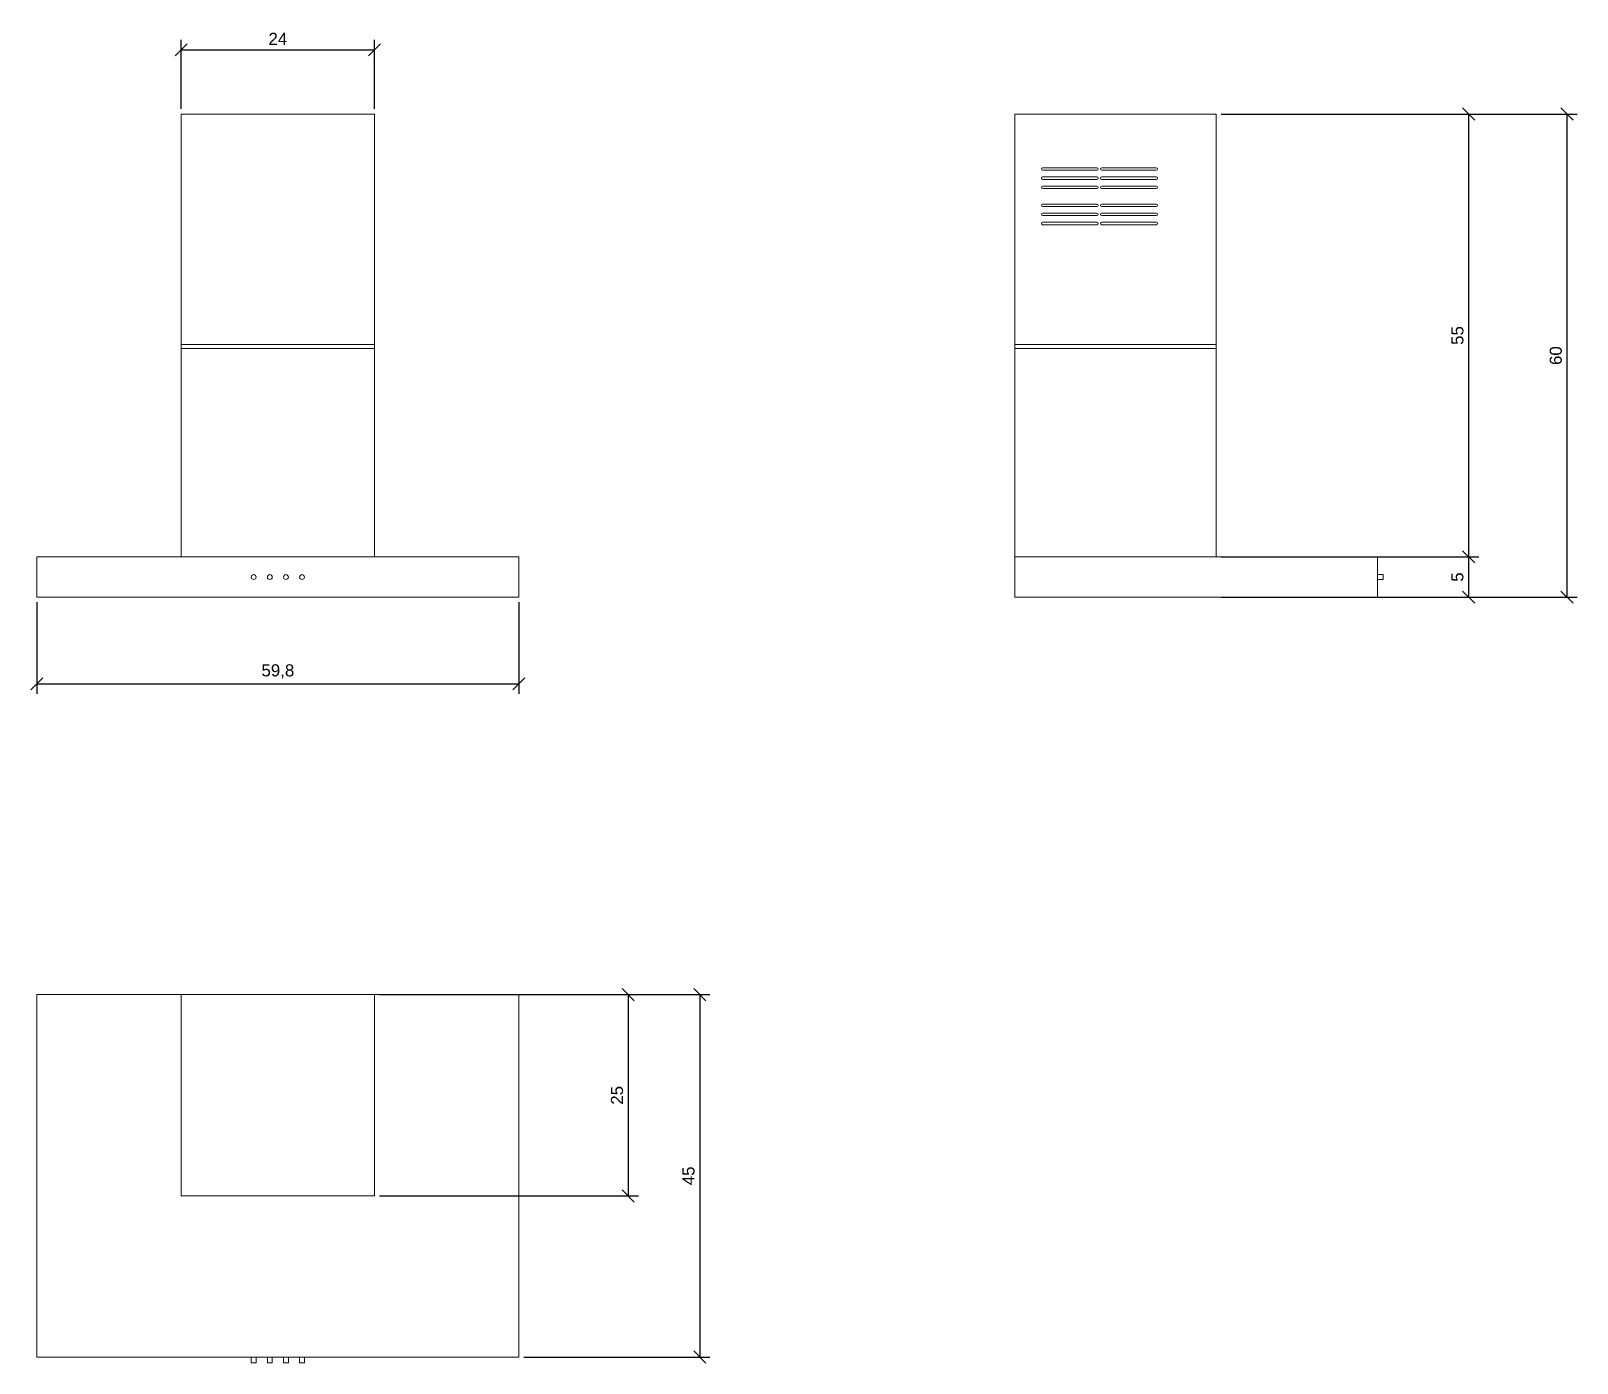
# Model space of a CAD drawing. Header units: millimetres. Extents: x 2812 to 3348, y 1689 to 1854.
# Drawn here: x 3155.8 to 3347.6, y 1689 to 1854.4 of the extents above; entities that cross this region are included whole.
import ezdxf

# ---------------------------------------------------------------- set-up
doc = ezdxf.new("R2010")
doc.units = ezdxf.units.MM
doc.layers.add('L_OGGETTI', color=7, linetype='Continuous', lineweight=20)
doc.layers.add('L_QUOTE', color=7, linetype='Continuous', lineweight=0)
doc.styles.get("Standard").update_dxf_attribs({"font": 'arial.ttf'})
doc.dimstyles.new('ISO-25', dxfattribs={"dimtxt": 2.5, "dimasz": 2.5, "dimexe": 1.25, "dimexo": 0.625, "dimtad": 1, "dimtxsty": 'Standard', "dimcen": 2.5, "dimadec": 0, "dimazin": 0, "dimtfac": 1, "dimtmove": 0, "dimatfit": 3, "dimfxl": 1, "dimarcsym": 0})

msp = doc.modelspace()

# ---------------------------------------------------------------- blocks, each defined once
blk = doc.blocks.new('_Oblique')
at = {"color": 0, "linetype": 'ByBlock', "lineweight": -2}
blk.add_line((-0.5, -0.5), (0.5, 0.5), dxfattribs=at)
blk = doc.blocks.new('*D1')
at = {"layer": 'Defpoints', "color": 0, "transparency": 16777216}
for p in [(3156.5, 1784.11), (3216.3, 1784.11), (3216.3, 1773.36)]:
    blk.add_point(p, dxfattribs=at)
at = {"layer": 'L_QUOTE', "color": 0, "lineweight": -2, "transparency": 16777216}
for p, q in [((3156.5, 1783.49), (3156.5, 1772.11)), ((3216.3, 1783.49), (3216.3, 1772.11)), ((3156.5, 1773.36), (3216.3, 1773.36))]:
    blk.add_line(p, q, dxfattribs=at)
at = {"layer": 'L_QUOTE', "color": 0, "lineweight": -2, "transparency": 16777216, "xscale": 1.5, "yscale": 1.5, "zscale": 1.5, "rotation": 180}
blk.add_blockref('_Oblique', (3156.5, 1773.36), dxfattribs=at)
at = {"layer": 'L_QUOTE', "color": 0, "lineweight": -2, "transparency": 16777216, "xscale": 1.5, "yscale": 1.5, "zscale": 1.5}
blk.add_blockref('_Oblique', (3216.3, 1773.36), dxfattribs=at)
at = {"layer": 'L_QUOTE', "color": 0, "transparency": 16777216, "insert": (3186.4, 1774.89), "char_height": 1.5, "attachment_point": 5}
blk.add_mtext('59,8', dxfattribs=at)
blk = doc.blocks.new('*D3')
at = {"layer": 'Defpoints', "color": 0, "transparency": 16777216}
for p in [(3322.86, 1789.11), (3322.86, 1784.11), (3334.19, 1784.11)]:
    blk.add_point(p, dxfattribs=at)
at = {"layer": 'L_QUOTE', "color": 0, "lineweight": -2, "transparency": 16777216}
for p, q in [((3323.49, 1789.11), (3335.44, 1789.11)), ((3334.19, 1789.11), (3334.19, 1784.11)), ((3323.49, 1784.11), (3335.44, 1784.11))]:
    blk.add_line(p, q, dxfattribs=at)
at = {"layer": 'L_QUOTE', "color": 0, "lineweight": -2, "transparency": 16777216, "xscale": 1.5, "yscale": 1.5, "zscale": 1.5}
for p, rotation in [((3334.19, 1789.11), 90), ((3334.19, 1784.11), 270)]:
    blk.add_blockref('_Oblique', p, dxfattribs=dict(at, rotation=rotation))
at = {"layer": 'L_QUOTE', "color": 0, "transparency": 16777216, "insert": (3332.8, 1786.61), "char_height": 1.5, "attachment_point": 5, "rotation": 90}
blk.add_mtext('5', dxfattribs=at)
blk = doc.blocks.new('*D7')
at = {"layer": 'Defpoints', "color": 0, "transparency": 16777216}
for p in [(3198.4, 1852.07), (3174.4, 1844.11), (3198.4, 1844.11)]:
    blk.add_point(p, dxfattribs=at)
at = {"layer": 'L_QUOTE', "color": 0, "lineweight": -2, "transparency": 16777216}
for p, q in [((3174.4, 1844.74), (3174.4, 1853.32)), ((3174.4, 1852.07), (3198.4, 1852.07)), ((3198.4, 1844.74), (3198.4, 1853.32))]:
    blk.add_line(p, q, dxfattribs=at)
at = {"layer": 'L_QUOTE', "color": 0, "lineweight": -2, "transparency": 16777216, "xscale": 1.5, "yscale": 1.5, "zscale": 1.5, "rotation": 180}
blk.add_blockref('_Oblique', (3174.4, 1852.07), dxfattribs=at)
at = {"layer": 'L_QUOTE', "color": 0, "lineweight": -2, "transparency": 16777216, "xscale": 1.5, "yscale": 1.5, "zscale": 1.5}
blk.add_blockref('_Oblique', (3198.4, 1852.07), dxfattribs=at)
at = {"layer": 'L_QUOTE', "color": 0, "transparency": 16777216, "insert": (3186.4, 1853.45), "char_height": 1.5, "attachment_point": 5}
blk.add_mtext('24', dxfattribs=at)
blk = doc.blocks.new('*D8')
at = {"layer": 'Defpoints', "color": 0, "transparency": 16777216}
for p in [(3302.86, 1844.11), (3302.86, 1789.11), (3334.19, 1789.11)]:
    blk.add_point(p, dxfattribs=at)
at = {"layer": 'L_QUOTE', "color": 0, "lineweight": -2, "transparency": 16777216}
for p, q in [((3303.49, 1844.11), (3335.44, 1844.11)), ((3334.19, 1844.11), (3334.19, 1789.11)), ((3303.49, 1789.11), (3335.44, 1789.11))]:
    blk.add_line(p, q, dxfattribs=at)
at = {"layer": 'L_QUOTE', "color": 0, "lineweight": -2, "transparency": 16777216, "xscale": 1.5, "yscale": 1.5, "zscale": 1.5}
for p, rotation in [((3334.19, 1844.11), 90), ((3334.19, 1789.11), 270)]:
    blk.add_blockref('_Oblique', p, dxfattribs=dict(at, rotation=rotation))
at = {"layer": 'L_QUOTE', "color": 0, "transparency": 16777216, "insert": (3332.8, 1816.61), "char_height": 1.5, "attachment_point": 5, "rotation": 90}
blk.add_mtext('55', dxfattribs=at)
blk = doc.blocks.new('*D9')
at = {"layer": 'Defpoints', "color": 0, "transparency": 16777216}
for p in [(3302.86, 1844.11), (3346.4, 1844.11), (3302.86, 1784.11)]:
    blk.add_point(p, dxfattribs=at)
at = {"layer": 'L_QUOTE', "color": 0, "lineweight": -2, "transparency": 16777216}
for p, q in [((3303.49, 1844.11), (3347.65, 1844.11)), ((3346.4, 1784.11), (3346.4, 1844.11)), ((3303.49, 1784.11), (3347.65, 1784.11))]:
    blk.add_line(p, q, dxfattribs=at)
at = {"layer": 'L_QUOTE', "color": 0, "lineweight": -2, "transparency": 16777216, "xscale": 1.5, "yscale": 1.5, "zscale": 1.5}
for p, rotation in [((3346.4, 1844.11), 90), ((3346.4, 1784.11), 270)]:
    blk.add_blockref('_Oblique', p, dxfattribs=dict(at, rotation=rotation))
at = {"layer": 'L_QUOTE', "color": 0, "transparency": 16777216, "insert": (3345.01, 1814.11), "char_height": 1.5, "attachment_point": 5, "rotation": 90}
blk.add_mtext('60', dxfattribs=at)
blk = doc.blocks.new('*D10')
at = {"layer": 'Defpoints', "color": 0, "transparency": 16777216}
for p in [(3216.3, 1734.76), (3216.3, 1689.76), (3238.76, 1689.76)]:
    blk.add_point(p, dxfattribs=at)
at = {"layer": 'L_QUOTE', "color": 0, "lineweight": -2, "transparency": 16777216}
for p, q in [((3216.93, 1734.76), (3240.01, 1734.76)), ((3238.76, 1734.76), (3238.76, 1689.76)), ((3216.93, 1689.76), (3240.01, 1689.76))]:
    blk.add_line(p, q, dxfattribs=at)
at = {"layer": 'L_QUOTE', "color": 0, "lineweight": -2, "transparency": 16777216, "xscale": 1.5, "yscale": 1.5, "zscale": 1.5}
for p, rotation in [((3238.76, 1734.76), 90), ((3238.76, 1689.76), 270)]:
    blk.add_blockref('_Oblique', p, dxfattribs=dict(at, rotation=rotation))
at = {"layer": 'L_QUOTE', "color": 0, "transparency": 16777216, "insert": (3237.37, 1712.26), "char_height": 1.5, "attachment_point": 5, "rotation": 90}
blk.add_mtext('45', dxfattribs=at)
blk = doc.blocks.new('*D11')
at = {"layer": 'Defpoints', "color": 0, "transparency": 16777216}
for p in [(3198.4, 1734.76), (3198.4, 1709.76), (3229.89, 1709.76)]:
    blk.add_point(p, dxfattribs=at)
at = {"layer": 'L_QUOTE', "color": 0, "lineweight": -2, "transparency": 16777216}
for p, q in [((3199.03, 1734.76), (3231.14, 1734.76)), ((3229.89, 1734.76), (3229.89, 1709.76)), ((3199.03, 1709.76), (3231.14, 1709.76))]:
    blk.add_line(p, q, dxfattribs=at)
at = {"layer": 'L_QUOTE', "color": 0, "lineweight": -2, "transparency": 16777216, "xscale": 1.5, "yscale": 1.5, "zscale": 1.5}
for p, rotation in [((3229.89, 1734.76), 90), ((3229.89, 1709.76), 270)]:
    blk.add_blockref('_Oblique', p, dxfattribs=dict(at, rotation=rotation))
at = {"layer": 'L_QUOTE', "color": 0, "transparency": 16777216, "insert": (3228.5, 1722.26), "char_height": 1.5, "attachment_point": 5, "rotation": 90}
blk.add_mtext('25', dxfattribs=at)

# ---------------------------------------------------------------- dimensions: what is measured, and where the dimension line sits
at = {"layer": 'L_QUOTE'}
for base, p1, p2, picture, middle in [((3198.402, 1852.07), (3174.402, 1844.111), (3198.402, 1844.111), '*D7', (3186.402, 1853.448)), ((3216.302, 1773.36), (3156.502, 1784.111), (3216.302, 1784.111), '*D1', (3186.402, 1774.887))]:
    dim = msp.add_linear_dim(base=base, p1=p1, p2=p2, dimstyle='ISO-25', override={"dimtxt": 1.5, "dimasz": 1.5, "dimblk1": 'Oblique', "dimblk2": 'Oblique', "dimsah": 1}, dxfattribs=at)
    dim.commit()
    dim.dimension.update_dxf_attribs({"geometry": picture, "text_midpoint": middle})
for base, p1, p2, picture, middle in [((3334.188, 1789.111), (3302.863, 1844.111), (3302.863, 1789.111), '*D8', (3332.8, 1816.611)), ((3346.399, 1844.111), (3302.863, 1784.111), (3302.863, 1844.111), '*D9', (3345.008, 1814.111)), ((3334.188, 1784.111), (3322.863, 1789.111), (3322.863, 1784.111), '*D3', (3332.8, 1786.611))]:
    dim = msp.add_linear_dim(base=base, p1=p1, p2=p2, angle=90, dimstyle='ISO-25', override={"dimtxt": 1.5, "dimasz": 1.5, "dimblk1": 'Oblique', "dimblk2": 'Oblique', "dimsah": 1}, dxfattribs=at)
    dim.commit()
    dim.dimension.update_dxf_attribs({"geometry": picture, "text_midpoint": middle})
for base, p1, p2, picture, middle in [((3229.89, 1709.758), (3198.402, 1734.758), (3198.402, 1709.758), '*D11', (3229.89, 1722.258)), ((3238.761, 1689.758), (3216.302, 1734.758), (3216.302, 1689.758), '*D10', (3238.761, 1712.258))]:
    dim = msp.add_linear_dim(base=base, p1=p1, p2=p2, angle=90, dimstyle='ISO-25', override={"dimtxt": 1.5, "dimasz": 1.5, "dimblk1": 'Oblique', "dimblk2": 'Oblique', "dimsah": 1}, dxfattribs=at)
    dim.commit()
    dim.dimension.update_dxf_attribs({"geometry": picture, "text_midpoint": middle, "dimtype": 160})

# ---------------------------------------------------------------- linework, layer by layer
at = {"layer": 'L_OGGETTI'}
for p, q in [((3174.402, 1789.111), (3174.402, 1844.111)), ((3198.402, 1844.111), (3174.402, 1844.111)), ((3198.402, 1844.111), (3198.402, 1841.411)), ((3302.863, 1844.111), (3277.863, 1844.111)), ((3277.863, 1844.111), (3277.863, 1841.411)), ((3302.863, 1841.411), (3302.863, 1844.111)), ((3174.402, 1789.111), (3174.402, 1841.411)), ((3198.402, 1841.411), (3198.402, 1789.111)), ((3277.863, 1841.411), (3277.863, 1784.111)), ((3302.863, 1841.411), (3302.863, 1789.111)), ((3281.312, 1837.42), (3288.062, 1837.42)), ((3288.062, 1837.12), (3281.312, 1837.12)), ((3288.662, 1837.42), (3295.412, 1837.42)), ((3295.412, 1837.12), (3288.662, 1837.12)), ((3281.312, 1836.295), (3288.062, 1836.295)), ((3288.062, 1835.995), (3281.312, 1835.995)), ((3281.312, 1835.17), (3288.062, 1835.17)), ((3288.062, 1834.87), (3281.312, 1834.87)), ((3288.662, 1836.295), (3295.412, 1836.295)), ((3295.412, 1835.995), (3288.662, 1835.995)), ((3288.662, 1835.17), (3295.412, 1835.17)), ((3295.412, 1834.87), (3288.662, 1834.87)), ((3281.312, 1832.92), (3288.062, 1832.92)), ((3288.062, 1832.62), (3281.312, 1832.62)), ((3288.662, 1832.92), (3295.412, 1832.92)), ((3295.412, 1832.62), (3288.662, 1832.62)), ((3281.312, 1831.795), (3288.062, 1831.795)), ((3288.062, 1831.495), (3281.312, 1831.495)), ((3288.662, 1831.795), (3295.412, 1831.795)), ((3295.412, 1831.495), (3288.662, 1831.495)), ((3281.312, 1830.67), (3288.062, 1830.67)), ((3288.062, 1830.37), (3281.312, 1830.37)), ((3288.662, 1830.67), (3295.412, 1830.67)), ((3295.412, 1830.37), (3288.662, 1830.37)), ((3198.402, 1815.511), (3174.402, 1815.511)), ((3174.402, 1815.511), (3174.402, 1815.011)), ((3198.402, 1815.261), (3198.402, 1815.511)), ((3278.863, 1815.511), (3277.863, 1815.511)), ((3302.863, 1815.511), (3278.863, 1815.511)), ((3174.402, 1815.011), (3198.402, 1815.011)), ((3278.863, 1815.011), (3277.863, 1815.011)), ((3278.863, 1815.011), (3302.863, 1815.011)), ((3156.502, 1789.111), (3216.302, 1789.111)), ((3156.502, 1784.111), (3156.502, 1789.111)), ((3186.402, 1789.111), (3174.402, 1789.111)), ((3216.302, 1784.111), (3216.302, 1789.111)), ((3302.863, 1789.111), (3277.863, 1789.111)), ((3277.863, 1789.111), (3322.863, 1789.111)), ((3322.863, 1789.111), (3322.863, 1784.111)), ((3322.863, 1786.911), (3323.563, 1786.911)), ((3323.563, 1786.911), (3323.563, 1786.311)), ((3323.563, 1786.311), (3322.863, 1786.311)), ((3186.402, 1784.111), (3156.502, 1784.111)), ((3186.402, 1784.111), (3216.302, 1784.111)), ((3277.863, 1784.111), (3322.863, 1784.111)), ((3156.502, 1734.758), (3216.302, 1734.758)), ((3156.502, 1734.758), (3156.502, 1689.758)), ((3174.402, 1734.758), (3174.402, 1709.758)), ((3198.402, 1709.758), (3198.402, 1734.758)), ((3216.302, 1689.758), (3216.302, 1734.758)), ((3174.402, 1709.758), (3198.402, 1709.758)), ((3156.502, 1689.758), (3216.302, 1689.758)), ((3183.102, 1689.758), (3183.102, 1689.058)), ((3183.102, 1689.058), (3183.702, 1689.058)), ((3183.702, 1689.058), (3183.702, 1689.758)), ((3185.102, 1689.758), (3185.102, 1689.058)), ((3185.102, 1689.058), (3185.702, 1689.058)), ((3185.702, 1689.058), (3185.702, 1689.758)), ((3187.102, 1689.758), (3187.102, 1689.058)), ((3187.102, 1689.058), (3187.702, 1689.058)), ((3187.702, 1689.058), (3187.702, 1689.758)), ((3189.102, 1689.758), (3189.102, 1689.058)), ((3189.102, 1689.058), (3189.702, 1689.058)), ((3189.702, 1689.058), (3189.702, 1689.758))]:
    msp.add_line(p, q, dxfattribs=at)
for centre in [(3183.402, 1786.611), (3185.402, 1786.611), (3187.402, 1786.611), (3189.402, 1786.611)]:
    msp.add_circle(centre, 0.3, dxfattribs=at)
for centre, start, end in [((3281.312, 1837.27), 90, 270), ((3288.062, 1837.27), 270, 90), ((3288.662, 1837.27), 90, 270), ((3295.412, 1837.27), 270, 90), ((3281.312, 1836.145), 90, 270), ((3281.312, 1835.02), 90, 270), ((3288.062, 1836.145), 270, 90), ((3288.062, 1835.02), 270, 90), ((3288.662, 1836.145), 90, 270), ((3288.662, 1835.02), 90, 270), ((3295.412, 1836.145), 270, 90), ((3295.412, 1835.02), 270, 90), ((3281.312, 1832.77), 90, 270), ((3288.062, 1832.77), 270, 90), ((3288.662, 1832.77), 90, 270), ((3295.412, 1832.77), 270, 90), ((3281.312, 1831.645), 90, 270), ((3288.062, 1831.645), 270, 90), ((3288.662, 1831.645), 90, 270), ((3295.412, 1831.645), 270, 90), ((3281.312, 1830.52), 90, 270), ((3288.062, 1830.52), 270, 90), ((3288.662, 1830.52), 90, 270), ((3295.412, 1830.52), 270, 90)]:
    msp.add_arc(centre, 0.15, start, end, dxfattribs=at)

msp.set_redraw_order([(e.dxf.handle, doc.entitydb.next_handle()) for e in msp.query("TEXT MTEXT ATTDEF DIMENSION ARC_DIMENSION")])  # texts and dimensions are drawn at this point

doc.saveas('drawing.dxf')
